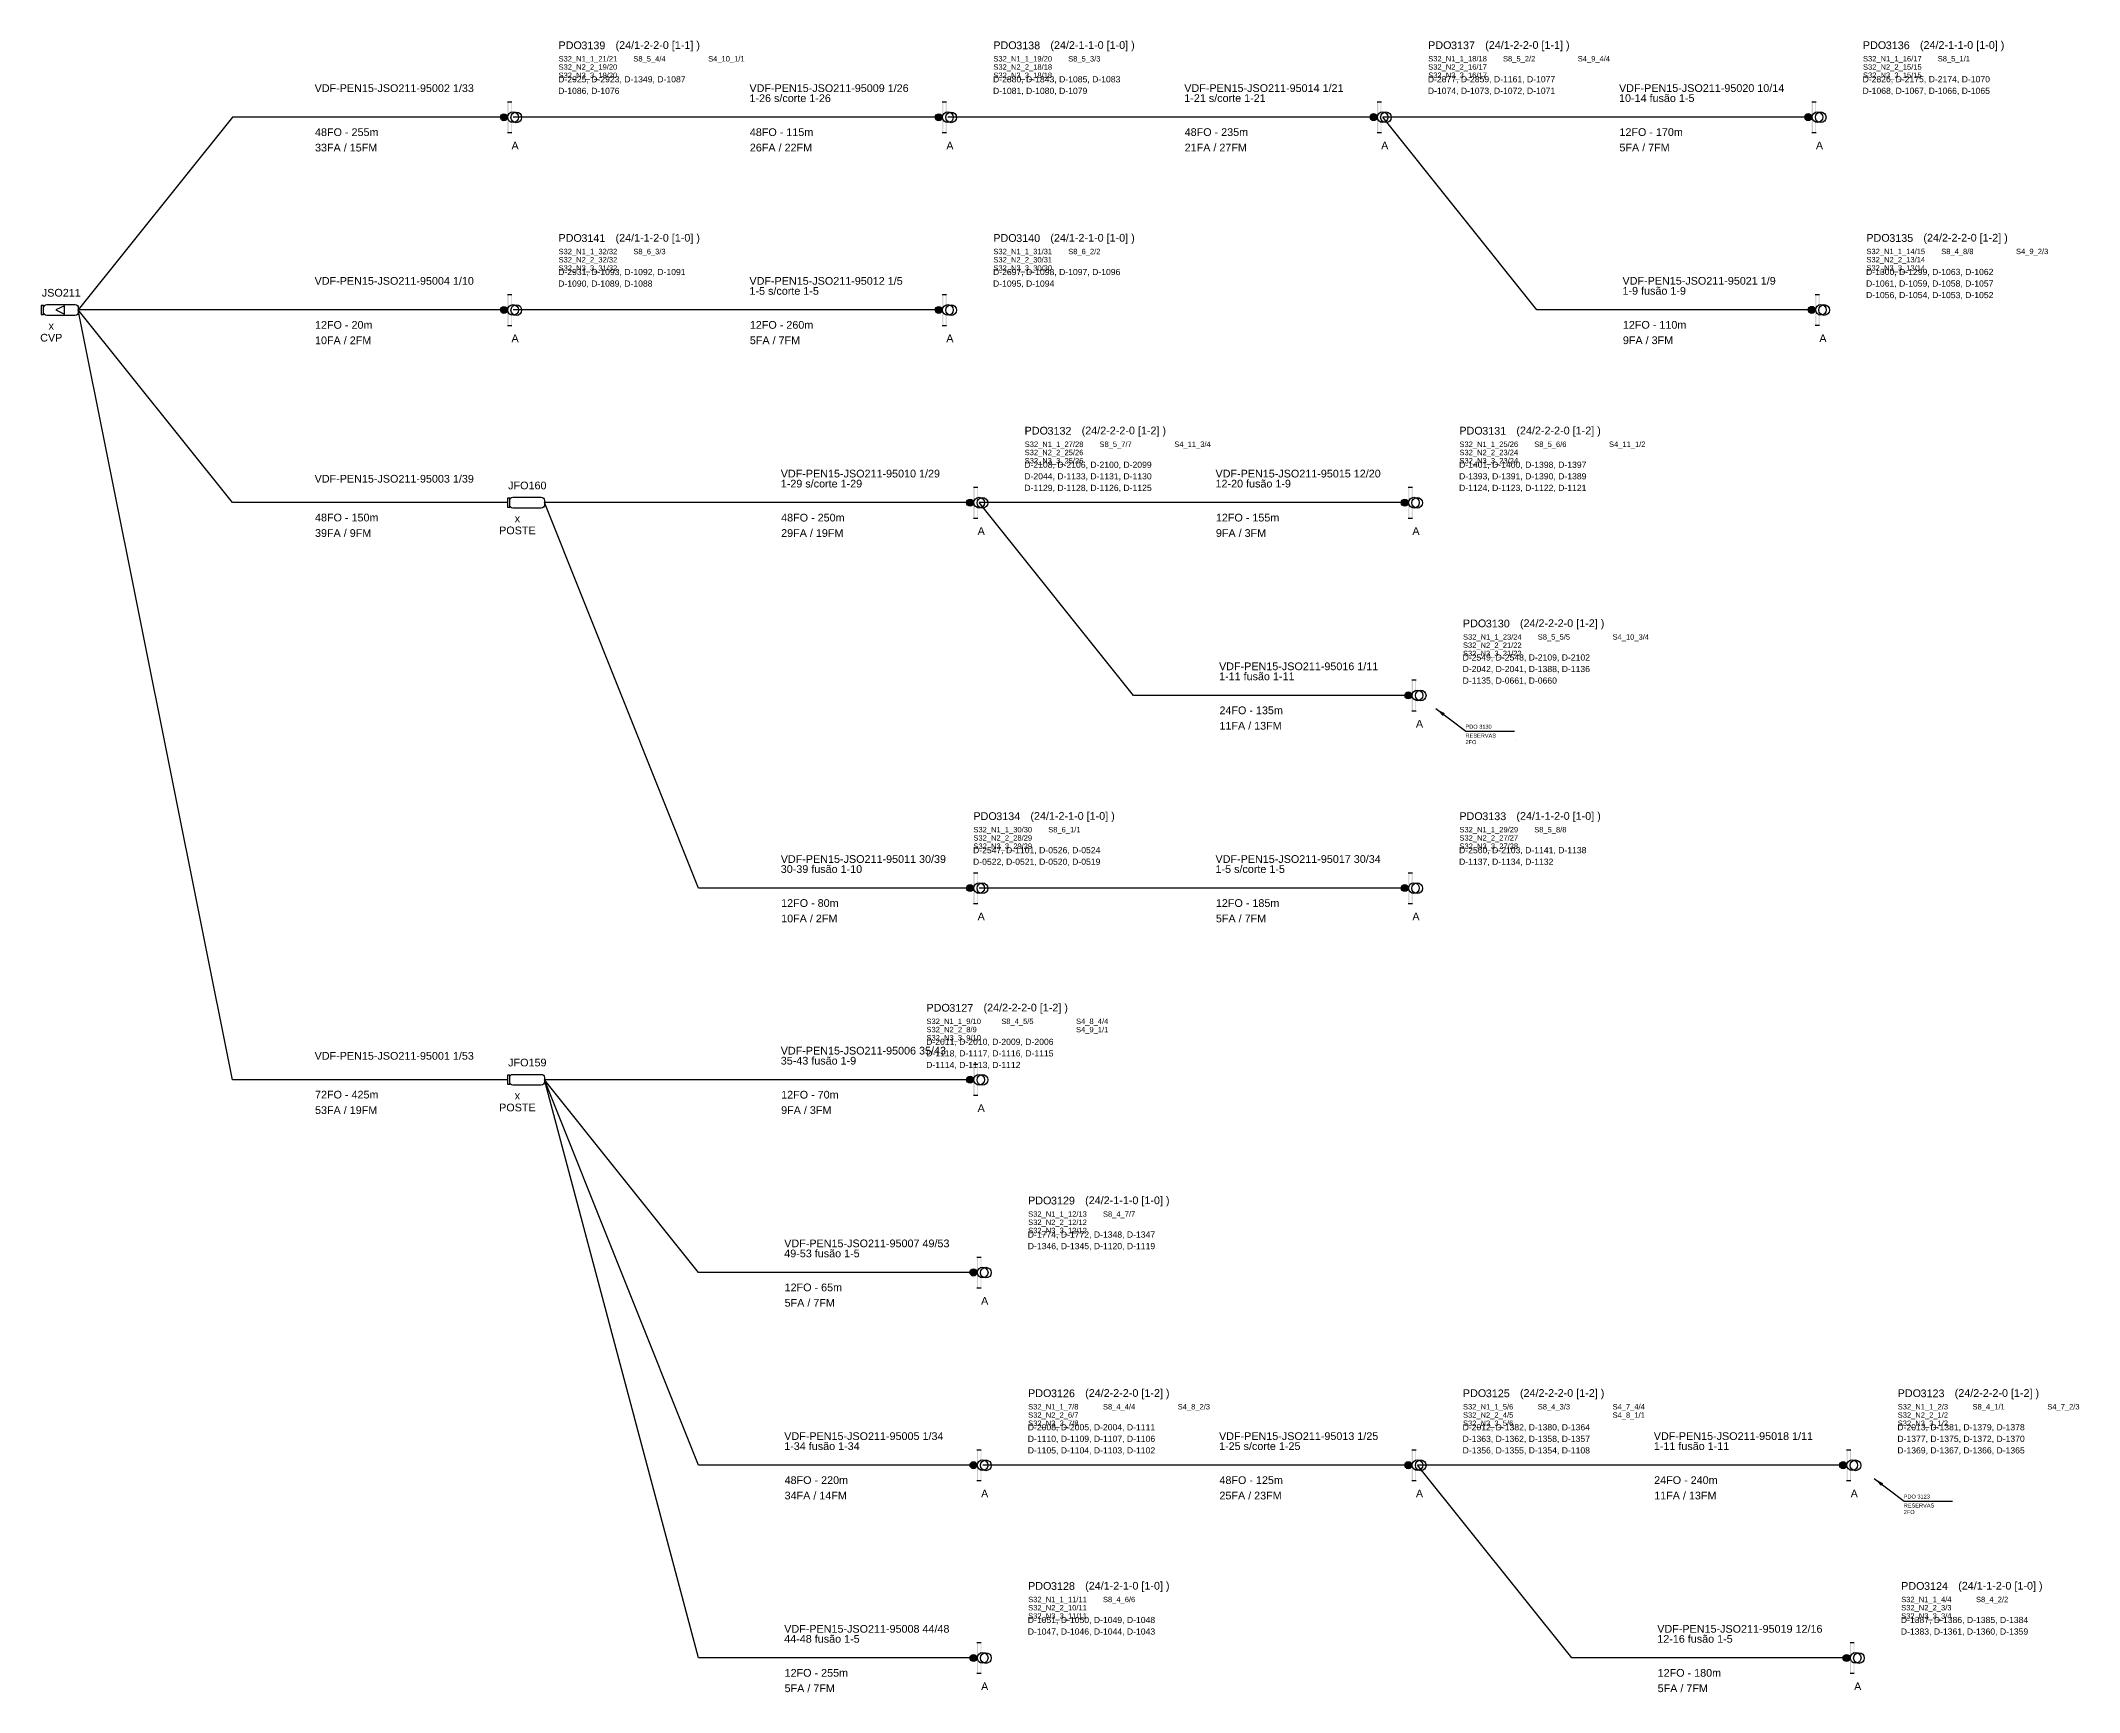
# Model space of a CAD drawing. Header units: millimetres. Extents: x 2621 to 2885, y 1959 to 2174.
import ezdxf
from ezdxf.enums import TextEntityAlignment as Align
from ezdxf.lldxf.tags import DXFTag

# ---------------------------------------------------------------- set-up
doc = ezdxf.new("R2010")
doc.units = ezdxf.units.MM
doc.layers.get('0').update_dxf_attribs({"lineweight": 5})
for name, color, linetype in [('Rede Secundária RESERVAS', 1, 'Continuous'), ('SINOP_AÉREO', 1, 'AEREO2'), ('SINOP_CONDUTA', 1, 'CONDUTA2'), ('SINOP_JSFO', 1, 'Continuous'), ('SINOP_PDO', 1, 'Continuous')]:
    doc.layers.add(name, color=color, linetype=linetype)
doc.styles.add('ARIAL', font='arial.ttf')
doc.styles.get("Standard").update_dxf_attribs({"font": 'arial.ttf'})
doc.styles.add('VDF', font='arial.ttf', dxfattribs={"height": 0.25})
doc.linetypes.add('AEREO2', pattern='A,1,-1,[6,LinesVod.shx,S=0,R=0,X=0,Y=0],-1,1', length=4)
tags = doc.linetypes.add('CONDUTA2', pattern='A,1,-1,[8,LinesVod.shx,S=1,R=0,X=0,Y=0],-1,1', length=4).pattern_tags.tags
tags[16:17] = [DXFTag(74, 4), DXFTag(75, 0), DXFTag(340, '0'), DXFTag(46, 1.0), DXFTag(50, 0.0), DXFTag(44, 0.0), DXFTag(45, 0.0)]
tags[14:15] = [DXFTag(74, 4), DXFTag(75, 0), DXFTag(340, '0'), DXFTag(46, 1.0), DXFTag(50, 0.0), DXFTag(44, 0.0), DXFTag(45, 0.0)]
tags[4:5] = [DXFTag(74, 4), DXFTag(75, 0), DXFTag(340, '0'), DXFTag(46, 1.0), DXFTag(50, 0.0), DXFTag(44, 0.0), DXFTag(45, 0.0)]
doc.dimstyles.new('ISO-25', dxfattribs={"dimtxt": 2.5, "dimasz": 2.5, "dimexe": 1.25, "dimexo": 0.625, "dimtad": 1, "dimtxsty": 'Standard', "dimcen": 2.5, "dimadec": 0, "dimazin": 0, "dimtfac": 1, "dimtmove": 0, "dimatfit": 3, "dimfxl": 1, "dimarcsym": 0})

# ---------------------------------------------------------------- blocks, each defined once
blk = doc.blocks.new('*U62')
for points in [[(-4.5, 0.58), (-4.8, 0.58), (-4.8, -0.57), (-4.5, -0.57)], [(-1.8, 0.55), (-2.9, 0), (-1.8, -0.55)]]:
    blk.add_lwpolyline(points, close=True)
blk.add_lwpolyline([(-0.4, -0.7), (-4.1, -0.7, -0.414214), (-4.5, -0.3), (-4.5, 0.3, -0.414214), (-4.1, 0.7), (-0.4, 0.7, -0.414214), (0, 0.3), (0, -0.3, -0.414214)], format="xyb", close=True)
at = {"style": 'VDF'}
for tag, p in [('CABO_001', (-29.8, 2.6)), ('CABO_002', (-29.8, 1.3)), ('CABO_003', (-29.8, 0)), ('CABO_004', (-29.8, -1.3)), ('CABO_005', (-29.8, -2.6)), ('CABO_CAP_COP', (-29.75, -2.44)), ('FA_FM', (-29.75, -4.44))]:
    blk.add_attdef(tag, p, '', height=1, dxfattribs=at)
for tag, p in [('JSO#', (-2.21, 1.73)), ('M', (-3.51, -2.55)), ('CVP', (-3.51, -4.1))]:
    blk.add_attdef(tag, text='', height=1, dxfattribs=at).set_placement(p, align=Align.CENTER)
blk = doc.blocks.new('*U63')
blk.add_lwpolyline([(-4.5, 0.58), (-4.8, 0.58), (-4.8, -0.57), (-4.5, -0.57)], close=True)
blk.add_lwpolyline([(-0.4, -0.7), (-4.1, -0.7, -0.414214), (-4.5, -0.3), (-4.5, 0.3, -0.414214), (-4.1, 0.7), (-0.4, 0.7, -0.414214), (0, 0.3), (0, -0.3, -0.414214)], format="xyb", close=True)
at = {"style": 'VDF'}
for tag, p in [('CABO_001', (-29.8, 2.6)), ('CABO_002', (-29.8, 1.3)), ('CABO_003', (-29.8, 0)), ('CABO_004', (-29.8, -1.3)), ('CABO_005', (-29.8, -2.6)), ('CABO_CAP_COP', (-29.75, -2.44)), ('FA_FM', (-29.75, -4.44))]:
    blk.add_attdef(tag, p, '', height=1, dxfattribs=at)
for tag, p in [('JFO#', (-2.25, 1.73)), ('M', (-3.51, -2.55)), ('CVP', (-3.51, -4.1))]:
    blk.add_attdef(tag, text='', height=1, dxfattribs=at).set_placement(p, align=Align.CENTER)
blk = doc.blocks.new('*U64')
blk.add_hatch(color=256).paths.add_polyline_path([(0, 0, 1), (-0.91, 0, 1)])
for p, q in [((0, 2), (0.56, 2)), ((0, -2), (0.56, -2))]:
    blk.add_line(p, q)
blk.add_circle((-0.45, 0), 0.453)
for centre in [(0.74, 0), (1.16, -0.02)]:
    blk.add_ellipse(centre, major_axis=(0, -0.695), ratio=0.99861)
for points in [[(0, 2), (0.15, 2), (0, -2), (0.15, -2)], [(0.46, -2), (0.56, -2), (0.46, 2), (0.56, 2)]]:
    blk.add_solid(points)
at = {"insert": (6.63, 9.84), "char_height": 1, "attachment_point": 1, "style": 'VDF'}
blk.add_mtext_dynamic_manual_height_columns('PDO', width=5.1324, gutter_width=12.5, heights=[0], dxfattribs=at)
at = {"style": 'VDF'}
for tag, p, height in [('PP_R', (6.59, 7.32), 0.8), ('SPLITTERS_001', (6.64, 7.23), 0.7), ('JFO_PDO', (9.6, 8.82), 1), ('FLB', (11.42, 7.32), 0.8), ('(CAP/N1-N2-N3-N4)', (14.03, 8.86), 1), ('SPLITTERS_002', (16.34, 7.23), 0.7), ('SPLITTERS_003', (26.04, 7.23), 0.7), ('SPLITTERS_004', (6.64, 6.16), 0.7), ('SPLITTERS_007', (6.64, 5.09), 0.7), ('SPLITTERS_005', (16.34, 6.16), 0.7), ('SPLITTERS_008', (16.33, 5.1), 0.7), ('SPLITTERS_006', (26.04, 6.15), 0.7), ('SPLITTERS_009', (26.03, 5.1), 0.7), ('CABO_001', (-25, 3.27), 1), ('CABO_002', (-25, 1.97), 1), ('CABO_003', (-25, 0.67), 1), ('CABO_004', (-25, -0.63), 1), ('CABO_005', (-25, -1.93), 1), ('CABO_CAP_COP', (-24.95, -2.44), 1), ('FA_FM', (-24.95, -4.44), 1)]:
    blk.add_attdef(tag, p, '', height=height, dxfattribs=at)
at = {"color": 5, "style": 'VDF'}
for tag, p in [('EDIFICIOS_001', (6.59, 4.52)), ('EDIFICIOS_002', (6.59, 3.02)), ('EDIFICIOS_003', (6.59, 1.52)), ('EDIFICIOS_004', (6.59, 0.02)), ('EDIFICIOS_005', (6.59, -1.46)), ('EDIFICIOS_006', (6.59, -2.92))]:
    blk.add_attdef(tag, p, '', height=0.8, dxfattribs=at)
at = {"style": 'VDF'}
blk.add_attdef('MODELO', text='', height=1, dxfattribs=at).set_placement((1, -4.18), align=Align.CENTER)
blk = doc.blocks.new('*U69')
blk.add_hatch(color=256).paths.add_polyline_path([(0, 0, 1), (-0.91, 0, 1)])
for p, q in [((0, 2), (0.56, 2)), ((0, -2), (0.56, -2))]:
    blk.add_line(p, q)
blk.add_circle((-0.45, 0), 0.453)
for centre in [(0.74, 0), (1.16, -0.02)]:
    blk.add_ellipse(centre, major_axis=(0, -0.695), ratio=0.99861)
for points in [[(0, 2), (0.15, 2), (0, -2), (0.15, -2)], [(0.46, -2), (0.56, -2), (0.46, 2), (0.56, 2)]]:
    blk.add_solid(points)
at = {"insert": (6.63, 9.84), "char_height": 1, "attachment_point": 1, "style": 'VDF'}
blk.add_mtext_dynamic_manual_height_columns('PDO', width=5.1324, gutter_width=12.5, heights=[0], dxfattribs=at)
at = {"style": 'VDF'}
for tag, p, height in [('PP_R', (6.59, 7.32), 0.8), ('SPLITTERS_001', (6.64, 7.23), 0.7), ('JFO_PDO', (9.6, 8.82), 1), ('FLB', (11.42, 7.32), 0.8), ('(CAP/N1-N2-N3-N4)', (14.03, 8.86), 1), ('SPLITTERS_002', (16.34, 7.23), 0.7), ('SPLITTERS_003', (26.04, 7.23), 0.7), ('SPLITTERS_004', (6.64, 6.16), 0.7), ('SPLITTERS_007', (6.64, 5.09), 0.7), ('SPLITTERS_005', (16.34, 6.16), 0.7), ('SPLITTERS_008', (16.33, 5.1), 0.7), ('SPLITTERS_006', (26.04, 6.15), 0.7), ('SPLITTERS_009', (26.03, 5.1), 0.7), ('CABO_001', (-25, 3.27), 1), ('CABO_002', (-25, 1.97), 1), ('CABO_003', (-25, 0.67), 1), ('CABO_004', (-25, -0.63), 1), ('CABO_005', (-25, -1.93), 1), ('CABO_CAP_COP', (-24.95, -2.44), 1), ('FA_FM', (-24.95, -4.44), 1)]:
    blk.add_attdef(tag, p, '', height=height, dxfattribs=at)
at = {"color": 5, "style": 'VDF'}
for tag, p in [('EDIFICIOS_001', (6.59, 4.52)), ('EDIFICIOS_002', (6.59, 3.02)), ('EDIFICIOS_003', (6.59, 1.52)), ('EDIFICIOS_004', (6.59, 0.02)), ('EDIFICIOS_005', (6.59, -1.46)), ('EDIFICIOS_006', (6.59, -2.92))]:
    blk.add_attdef(tag, p, '', height=0.8, dxfattribs=at)
at = {"style": 'VDF'}
blk.add_attdef('MODELO', text='', height=1, dxfattribs=at).set_placement((1, -4.18), align=Align.CENTER)
blk = doc.blocks.new('*U70')
blk.add_hatch(color=256).paths.add_polyline_path([(0, 0, 1), (-0.91, 0, 1)])
for p, q in [((0, 2), (0.56, 2)), ((0, -2), (0.56, -2))]:
    blk.add_line(p, q)
blk.add_circle((-0.45, 0), 0.453)
for centre in [(0.74, 0), (1.16, -0.02)]:
    blk.add_ellipse(centre, major_axis=(0, -0.695), ratio=0.99861)
for points in [[(0, 2), (0.15, 2), (0, -2), (0.15, -2)], [(0.46, -2), (0.56, -2), (0.46, 2), (0.56, 2)]]:
    blk.add_solid(points)
at = {"insert": (6.63, 9.84), "char_height": 1, "attachment_point": 1, "style": 'VDF'}
blk.add_mtext_dynamic_manual_height_columns('PDO', width=5.1324, gutter_width=12.5, heights=[0], dxfattribs=at)
at = {"style": 'VDF'}
for tag, p, height in [('PP_R', (6.59, 7.32), 0.8), ('SPLITTERS_001', (6.64, 7.23), 0.7), ('JFO_PDO', (9.6, 8.82), 1), ('FLB', (11.42, 7.32), 0.8), ('(CAP/N1-N2-N3-N4)', (14.03, 8.86), 1), ('SPLITTERS_002', (16.34, 7.23), 0.7), ('SPLITTERS_003', (26.04, 7.23), 0.7), ('SPLITTERS_004', (6.64, 6.16), 0.7), ('SPLITTERS_007', (6.64, 5.09), 0.7), ('SPLITTERS_005', (16.34, 6.16), 0.7), ('SPLITTERS_008', (16.33, 5.1), 0.7), ('SPLITTERS_006', (26.04, 6.15), 0.7), ('SPLITTERS_009', (26.03, 5.1), 0.7), ('CABO_001', (-25, 3.27), 1), ('CABO_002', (-25, 1.97), 1), ('CABO_003', (-25, 0.67), 1), ('CABO_004', (-25, -0.63), 1), ('CABO_005', (-25, -1.93), 1), ('CABO_CAP_COP', (-24.95, -2.44), 1), ('FA_FM', (-24.95, -4.44), 1)]:
    blk.add_attdef(tag, p, '', height=height, dxfattribs=at)
at = {"color": 5, "style": 'VDF'}
for tag, p in [('EDIFICIOS_001', (6.59, 4.52)), ('EDIFICIOS_002', (6.59, 3.02)), ('EDIFICIOS_003', (6.59, 1.52)), ('EDIFICIOS_004', (6.59, 0.02)), ('EDIFICIOS_005', (6.59, -1.46)), ('EDIFICIOS_006', (6.59, -2.92))]:
    blk.add_attdef(tag, p, '', height=0.8, dxfattribs=at)
at = {"style": 'VDF'}
blk.add_attdef('MODELO', text='', height=1, dxfattribs=at).set_placement((1, -4.18), align=Align.CENTER)
blk = doc.blocks.new('*U60')
blk.add_lwpolyline([(-4.5, 0.58), (-4.8, 0.58), (-4.8, -0.57), (-4.5, -0.57)], close=True)
blk.add_lwpolyline([(-0.4, -0.7), (-4.1, -0.7, -0.414214), (-4.5, -0.3), (-4.5, 0.3, -0.414214), (-4.1, 0.7), (-0.4, 0.7, -0.414214), (0, 0.3), (0, -0.3, -0.414214)], format="xyb", close=True)
at = {"style": 'VDF'}
for tag, p in [('CABO_001', (-29.8, 2.6)), ('CABO_002', (-29.8, 1.3)), ('CABO_003', (-29.8, 0)), ('CABO_004', (-29.8, -1.3)), ('CABO_005', (-29.8, -2.6)), ('CABO_CAP_COP', (-29.75, -2.44)), ('FA_FM', (-29.75, -4.44))]:
    blk.add_attdef(tag, p, '', height=1, dxfattribs=at)
for tag, p in [('JFO#', (-2.25, 1.73)), ('M', (-3.51, -2.55)), ('CVP', (-3.51, -4.1))]:
    blk.add_attdef(tag, text='', height=1, dxfattribs=at).set_placement(p, align=Align.CENTER)
blk = doc.blocks.new('*U61')
blk.add_hatch(color=256).paths.add_polyline_path([(0, 0, 1), (-0.91, 0, 1)])
for p, q in [((0, 2), (0.56, 2)), ((0, -2), (0.56, -2))]:
    blk.add_line(p, q)
blk.add_circle((-0.45, 0), 0.453)
for centre in [(0.74, 0), (1.16, -0.02)]:
    blk.add_ellipse(centre, major_axis=(0, -0.695), ratio=0.99861)
for points in [[(0, 2), (0.15, 2), (0, -2), (0.15, -2)], [(0.46, -2), (0.56, -2), (0.46, 2), (0.56, 2)]]:
    blk.add_solid(points)
at = {"insert": (6.63, 9.84), "char_height": 1, "attachment_point": 1, "style": 'VDF'}
blk.add_mtext_dynamic_manual_height_columns('PDO', width=5.1324, gutter_width=12.5, heights=[0], dxfattribs=at)
at = {"style": 'VDF'}
for tag, p, height in [('PP_R', (6.59, 7.32), 0.8), ('SPLITTERS_001', (6.64, 7.23), 0.7), ('JFO_PDO', (9.6, 8.82), 1), ('FLB', (11.42, 7.32), 0.8), ('(CAP/N1-N2-N3-N4)', (14.03, 8.86), 1), ('SPLITTERS_002', (16.34, 7.23), 0.7), ('SPLITTERS_003', (26.04, 7.23), 0.7), ('SPLITTERS_004', (6.64, 6.16), 0.7), ('SPLITTERS_007', (6.64, 5.09), 0.7), ('SPLITTERS_005', (16.34, 6.16), 0.7), ('SPLITTERS_008', (16.33, 5.1), 0.7), ('SPLITTERS_006', (26.04, 6.15), 0.7), ('SPLITTERS_009', (26.03, 5.1), 0.7), ('CABO_001', (-25, 3.27), 1), ('CABO_002', (-25, 1.97), 1), ('CABO_003', (-25, 0.67), 1), ('CABO_004', (-25, -0.63), 1), ('CABO_005', (-25, -1.93), 1), ('CABO_CAP_COP', (-24.95, -2.44), 1), ('FA_FM', (-24.95, -4.44), 1)]:
    blk.add_attdef(tag, p, '', height=height, dxfattribs=at)
at = {"color": 5, "style": 'VDF'}
for tag, p in [('EDIFICIOS_001', (6.59, 4.52)), ('EDIFICIOS_002', (6.59, 3.02)), ('EDIFICIOS_003', (6.59, 1.52)), ('EDIFICIOS_004', (6.59, 0.02)), ('EDIFICIOS_005', (6.59, -1.46)), ('EDIFICIOS_006', (6.59, -2.92))]:
    blk.add_attdef(tag, p, '', height=0.8, dxfattribs=at)
at = {"style": 'VDF'}
blk.add_attdef('MODELO', text='', height=1, dxfattribs=at).set_placement((1, -4.18), align=Align.CENTER)
blk = doc.blocks.new('*U66')
blk.add_hatch(color=256).paths.add_polyline_path([(0, 0, 1), (-0.91, 0, 1)])
for p, q in [((0, 2), (0.56, 2)), ((0, -2), (0.56, -2))]:
    blk.add_line(p, q)
blk.add_circle((-0.45, 0), 0.453)
for centre in [(0.74, 0), (1.16, -0.02)]:
    blk.add_ellipse(centre, major_axis=(0, -0.695), ratio=0.99861)
for points in [[(0, 2), (0.15, 2), (0, -2), (0.15, -2)], [(0.46, -2), (0.56, -2), (0.46, 2), (0.56, 2)]]:
    blk.add_solid(points)
at = {"insert": (6.63, 9.84), "char_height": 1, "attachment_point": 1, "style": 'VDF'}
blk.add_mtext_dynamic_manual_height_columns('PDO', width=5.1324, gutter_width=12.5, heights=[0], dxfattribs=at)
at = {"style": 'VDF'}
for tag, p, height in [('PP_R', (6.59, 7.32), 0.8), ('SPLITTERS_001', (6.64, 7.23), 0.7), ('JFO_PDO', (9.6, 8.82), 1), ('FLB', (11.42, 7.32), 0.8), ('(CAP/N1-N2-N3-N4)', (14.03, 8.86), 1), ('SPLITTERS_002', (16.34, 7.23), 0.7), ('SPLITTERS_003', (26.04, 7.23), 0.7), ('SPLITTERS_004', (6.64, 6.16), 0.7), ('SPLITTERS_007', (6.64, 5.09), 0.7), ('SPLITTERS_005', (16.34, 6.16), 0.7), ('SPLITTERS_008', (16.33, 5.1), 0.7), ('SPLITTERS_006', (26.04, 6.15), 0.7), ('SPLITTERS_009', (26.03, 5.1), 0.7), ('CABO_001', (-25, 3.27), 1), ('CABO_002', (-25, 1.97), 1), ('CABO_003', (-25, 0.67), 1), ('CABO_004', (-25, -0.63), 1), ('CABO_005', (-25, -1.93), 1), ('CABO_CAP_COP', (-24.95, -2.44), 1), ('FA_FM', (-24.95, -4.44), 1)]:
    blk.add_attdef(tag, p, '', height=height, dxfattribs=at)
at = {"color": 5, "style": 'VDF'}
for tag, p in [('EDIFICIOS_001', (6.59, 4.52)), ('EDIFICIOS_002', (6.59, 3.02)), ('EDIFICIOS_003', (6.59, 1.52)), ('EDIFICIOS_004', (6.59, 0.02)), ('EDIFICIOS_005', (6.59, -1.46)), ('EDIFICIOS_006', (6.59, -2.92))]:
    blk.add_attdef(tag, p, '', height=0.8, dxfattribs=at)
at = {"style": 'VDF'}
blk.add_attdef('MODELO', text='', height=1, dxfattribs=at).set_placement((1, -4.18), align=Align.CENTER)
blk = doc.blocks.new('*U67')
blk.add_hatch(color=256).paths.add_polyline_path([(0, 0, 1), (-0.91, 0, 1)])
for p, q in [((0, 2), (0.56, 2)), ((0, -2), (0.56, -2))]:
    blk.add_line(p, q)
blk.add_circle((-0.45, 0), 0.453)
for centre in [(0.74, 0), (1.16, -0.02)]:
    blk.add_ellipse(centre, major_axis=(0, -0.695), ratio=0.99861)
for points in [[(0, 2), (0.15, 2), (0, -2), (0.15, -2)], [(0.46, -2), (0.56, -2), (0.46, 2), (0.56, 2)]]:
    blk.add_solid(points)
at = {"insert": (6.63, 9.84), "char_height": 1, "attachment_point": 1, "style": 'VDF'}
blk.add_mtext_dynamic_manual_height_columns('PDO', width=5.1324, gutter_width=12.5, heights=[0], dxfattribs=at)
at = {"style": 'VDF'}
for tag, p, height in [('PP_R', (6.59, 7.32), 0.8), ('SPLITTERS_001', (6.64, 7.23), 0.7), ('JFO_PDO', (9.6, 8.82), 1), ('FLB', (11.42, 7.32), 0.8), ('(CAP/N1-N2-N3-N4)', (14.03, 8.86), 1), ('SPLITTERS_002', (16.34, 7.23), 0.7), ('SPLITTERS_003', (26.04, 7.23), 0.7), ('SPLITTERS_004', (6.64, 6.16), 0.7), ('SPLITTERS_007', (6.64, 5.09), 0.7), ('SPLITTERS_005', (16.34, 6.16), 0.7), ('SPLITTERS_008', (16.33, 5.1), 0.7), ('SPLITTERS_006', (26.04, 6.15), 0.7), ('SPLITTERS_009', (26.03, 5.1), 0.7), ('CABO_001', (-25, 3.27), 1), ('CABO_002', (-25, 1.97), 1), ('CABO_003', (-25, 0.67), 1), ('CABO_004', (-25, -0.63), 1), ('CABO_005', (-25, -1.93), 1), ('CABO_CAP_COP', (-24.95, -2.44), 1), ('FA_FM', (-24.95, -4.44), 1)]:
    blk.add_attdef(tag, p, '', height=height, dxfattribs=at)
at = {"color": 5, "style": 'VDF'}
for tag, p in [('EDIFICIOS_001', (6.59, 4.52)), ('EDIFICIOS_002', (6.59, 3.02)), ('EDIFICIOS_003', (6.59, 1.52)), ('EDIFICIOS_004', (6.59, 0.02)), ('EDIFICIOS_005', (6.59, -1.46)), ('EDIFICIOS_006', (6.59, -2.92))]:
    blk.add_attdef(tag, p, '', height=0.8, dxfattribs=at)
at = {"style": 'VDF'}
blk.add_attdef('MODELO', text='', height=1, dxfattribs=at).set_placement((1, -4.18), align=Align.CENTER)
blk = doc.blocks.new('*U68')
blk.add_hatch(color=256).paths.add_polyline_path([(0, 0, 1), (-0.91, 0, 1)])
for p, q in [((0, 2), (0.56, 2)), ((0, -2), (0.56, -2))]:
    blk.add_line(p, q)
blk.add_circle((-0.45, 0), 0.453)
for centre in [(0.74, 0), (1.16, -0.02)]:
    blk.add_ellipse(centre, major_axis=(0, -0.695), ratio=0.99861)
for points in [[(0, 2), (0.15, 2), (0, -2), (0.15, -2)], [(0.46, -2), (0.56, -2), (0.46, 2), (0.56, 2)]]:
    blk.add_solid(points)
at = {"insert": (-6.1, 9.84), "char_height": 1, "attachment_point": 1, "style": 'VDF'}
blk.add_mtext_dynamic_manual_height_columns('PDO', width=5.1324, gutter_width=12.5, heights=[0], dxfattribs=at)
at = {"style": 'VDF'}
for tag, p, height in [('PP_R', (-6.14, 7.32), 0.8), ('SPLITTERS_001', (-6.1, 7.23), 0.7), ('JFO_PDO', (-3.14, 8.82), 1), ('FLB', (-1.32, 7.32), 0.8), ('(CAP/N1-N2-N3-N4)', (1.3, 8.86), 1), ('SPLITTERS_002', (3.6, 7.23), 0.7), ('SPLITTERS_003', (13.3, 7.23), 0.7), ('SPLITTERS_004', (-6.1, 6.16), 0.7), ('SPLITTERS_007', (-6.1, 5.09), 0.7), ('SPLITTERS_008', (3.6, 5.1), 0.7), ('SPLITTERS_005', (3.6, 6.16), 0.7), ('SPLITTERS_009', (13.3, 5.1), 0.7), ('SPLITTERS_006', (13.3, 6.15), 0.7), ('CABO_001', (-25, 3.27), 1), ('CABO_002', (-25, 1.97), 1), ('CABO_003', (-25, 0.67), 1), ('CABO_004', (-25, -0.63), 1), ('CABO_005', (-25, -1.93), 1), ('CABO_CAP_COP', (-24.95, -2.44), 1), ('FA_FM', (-24.95, -4.44), 1)]:
    blk.add_attdef(tag, p, '', height=height, dxfattribs=at)
at = {"color": 5, "style": 'VDF'}
for tag, p in [('EDIFICIOS_001', (-6.14, 4.52)), ('EDIFICIOS_002', (-6.14, 3.02)), ('EDIFICIOS_003', (-6.14, 1.52)), ('EDIFICIOS_004', (-6.14, 0.02)), ('EDIFICIOS_005', (-6.14, -1.46)), ('EDIFICIOS_006', (-6.14, -2.92))]:
    blk.add_attdef(tag, p, '', height=0.8, dxfattribs=at)
at = {"style": 'VDF'}
blk.add_attdef('MODELO', text='', height=1, dxfattribs=at).set_placement((1, -4.18), align=Align.CENTER)
blk = doc.blocks.new('*U65')
blk.add_hatch(color=256).paths.add_polyline_path([(0, 0, 1), (-0.91, 0, 1)])
for p, q in [((0, 2), (0.56, 2)), ((0, -2), (0.56, -2))]:
    blk.add_line(p, q)
blk.add_circle((-0.45, 0), 0.453)
for centre in [(0.74, 0), (1.16, -0.02)]:
    blk.add_ellipse(centre, major_axis=(0, -0.695), ratio=0.99861)
for points in [[(0, 2), (0.15, 2), (0, -2), (0.15, -2)], [(0.46, -2), (0.56, -2), (0.46, 2), (0.56, 2)]]:
    blk.add_solid(points)
at = {"insert": (6.63, 9.84), "char_height": 1, "attachment_point": 1, "style": 'VDF'}
blk.add_mtext_dynamic_manual_height_columns('PDO', width=5.1324, gutter_width=12.5, heights=[0], dxfattribs=at)
at = {"style": 'VDF'}
for tag, p, height in [('PP_R', (6.59, 7.32), 0.8), ('SPLITTERS_001', (6.64, 7.23), 0.7), ('JFO_PDO', (9.6, 8.82), 1), ('FLB', (11.42, 7.32), 0.8), ('(CAP/N1-N2-N3-N4)', (14.03, 8.86), 1), ('SPLITTERS_002', (16.34, 7.23), 0.7), ('SPLITTERS_003', (26.04, 7.23), 0.7), ('SPLITTERS_004', (6.64, 6.16), 0.7), ('SPLITTERS_007', (6.64, 5.09), 0.7), ('SPLITTERS_005', (16.34, 6.16), 0.7), ('SPLITTERS_008', (16.33, 5.1), 0.7), ('SPLITTERS_006', (26.04, 6.15), 0.7), ('SPLITTERS_009', (26.03, 5.1), 0.7), ('CABO_001', (-25, 3.27), 1), ('CABO_002', (-25, 1.97), 1), ('CABO_003', (-25, 0.67), 1), ('CABO_004', (-25, -0.63), 1), ('CABO_005', (-25, -1.93), 1), ('CABO_CAP_COP', (-24.95, -2.44), 1), ('FA_FM', (-24.95, -4.44), 1)]:
    blk.add_attdef(tag, p, '', height=height, dxfattribs=at)
at = {"color": 5, "style": 'VDF'}
for tag, p in [('EDIFICIOS_001', (6.59, 4.52)), ('EDIFICIOS_002', (6.59, 3.02)), ('EDIFICIOS_003', (6.59, 1.52)), ('EDIFICIOS_004', (6.59, 0.02)), ('EDIFICIOS_005', (6.59, -1.46)), ('EDIFICIOS_006', (6.59, -2.92))]:
    blk.add_attdef(tag, p, '', height=0.8, dxfattribs=at)
at = {"style": 'VDF'}
blk.add_attdef('MODELO', text='', height=1, dxfattribs=at).set_placement((1, -4.18), align=Align.CENTER)
blk = doc.blocks.new('*U49')
blk.add_hatch(color=256).paths.add_polyline_path([(0, 0, 1), (-0.91, 0, 1)])
for p, q in [((0, 2), (0.56, 2)), ((0, -2), (0.56, -2))]:
    blk.add_line(p, q)
blk.add_circle((-0.45, 0), 0.453)
for centre in [(0.74, 0), (1.16, -0.02)]:
    blk.add_ellipse(centre, major_axis=(0, -0.695), ratio=0.99861)
for points in [[(0, 2), (0.15, 2), (0, -2), (0.15, -2)], [(0.46, -2), (0.56, -2), (0.46, 2), (0.56, 2)]]:
    blk.add_solid(points)
at = {"insert": (6.63, 9.84), "char_height": 1, "attachment_point": 1, "style": 'VDF'}
blk.add_mtext_dynamic_manual_height_columns('PDO', width=5.1324, gutter_width=12.5, heights=[0], dxfattribs=at)
at = {"style": 'VDF'}
for tag, p, height in [('PP_R', (6.59, 7.32), 0.8), ('SPLITTERS_001', (6.64, 7.23), 0.7), ('JFO_PDO', (9.6, 8.82), 1), ('FLB', (11.42, 7.32), 0.8), ('(CAP/N1-N2-N3-N4)', (14.03, 8.86), 1), ('SPLITTERS_002', (16.34, 7.23), 0.7), ('SPLITTERS_003', (26.04, 7.23), 0.7), ('SPLITTERS_004', (6.64, 6.16), 0.7), ('SPLITTERS_007', (6.64, 5.09), 0.7), ('SPLITTERS_005', (16.34, 6.16), 0.7), ('SPLITTERS_008', (16.33, 5.1), 0.7), ('SPLITTERS_006', (26.04, 6.15), 0.7), ('SPLITTERS_009', (26.03, 5.1), 0.7), ('CABO_001', (-25, 3.27), 1), ('CABO_002', (-25, 1.97), 1), ('CABO_003', (-25, 0.67), 1), ('CABO_004', (-25, -0.63), 1), ('CABO_005', (-25, -1.93), 1), ('CABO_CAP_COP', (-24.95, -2.44), 1), ('FA_FM', (-24.95, -4.44), 1)]:
    blk.add_attdef(tag, p, '', height=height, dxfattribs=at)
at = {"color": 5, "style": 'VDF'}
for tag, p in [('EDIFICIOS_001', (6.59, 4.52)), ('EDIFICIOS_002', (6.59, 3.02)), ('EDIFICIOS_003', (6.59, 1.52)), ('EDIFICIOS_004', (6.59, 0.02)), ('EDIFICIOS_005', (6.59, -1.46)), ('EDIFICIOS_006', (6.59, -2.92))]:
    blk.add_attdef(tag, p, '', height=0.8, dxfattribs=at)
at = {"style": 'VDF'}
blk.add_attdef('MODELO', text='', height=1, dxfattribs=at).set_placement((1, -4.18), align=Align.CENTER)
blk = doc.blocks.new('*U50')
blk.add_hatch(color=256).paths.add_polyline_path([(0, 0, 1), (-0.91, 0, 1)])
for p, q in [((0, 2), (0.56, 2)), ((0, -2), (0.56, -2))]:
    blk.add_line(p, q)
blk.add_circle((-0.45, 0), 0.453)
for centre in [(0.74, 0), (1.16, -0.02)]:
    blk.add_ellipse(centre, major_axis=(0, -0.695), ratio=0.99861)
for points in [[(0, 2), (0.15, 2), (0, -2), (0.15, -2)], [(0.46, -2), (0.56, -2), (0.46, 2), (0.56, 2)]]:
    blk.add_solid(points)
at = {"insert": (6.63, 9.84), "char_height": 1, "attachment_point": 1, "style": 'VDF'}
blk.add_mtext_dynamic_manual_height_columns('PDO', width=5.1324, gutter_width=12.5, heights=[0], dxfattribs=at)
at = {"style": 'VDF'}
for tag, p, height in [('PP_R', (6.59, 7.32), 0.8), ('SPLITTERS_001', (6.64, 7.23), 0.7), ('JFO_PDO', (9.6, 8.82), 1), ('FLB', (11.42, 7.32), 0.8), ('(CAP/N1-N2-N3-N4)', (14.03, 8.86), 1), ('SPLITTERS_002', (16.34, 7.23), 0.7), ('SPLITTERS_003', (26.04, 7.23), 0.7), ('SPLITTERS_004', (6.64, 6.16), 0.7), ('SPLITTERS_007', (6.64, 5.09), 0.7), ('SPLITTERS_005', (16.34, 6.16), 0.7), ('SPLITTERS_008', (16.33, 5.1), 0.7), ('SPLITTERS_006', (26.04, 6.15), 0.7), ('SPLITTERS_009', (26.03, 5.1), 0.7), ('CABO_001', (-25, 3.27), 1), ('CABO_002', (-25, 1.97), 1), ('CABO_003', (-25, 0.67), 1), ('CABO_004', (-25, -0.63), 1), ('CABO_005', (-25, -1.93), 1), ('CABO_CAP_COP', (-24.95, -2.44), 1), ('FA_FM', (-24.95, -4.44), 1)]:
    blk.add_attdef(tag, p, '', height=height, dxfattribs=at)
at = {"color": 5, "style": 'VDF'}
for tag, p in [('EDIFICIOS_001', (6.59, 4.52)), ('EDIFICIOS_002', (6.59, 3.02)), ('EDIFICIOS_003', (6.59, 1.52)), ('EDIFICIOS_004', (6.59, 0.02)), ('EDIFICIOS_005', (6.59, -1.46)), ('EDIFICIOS_006', (6.59, -2.92))]:
    blk.add_attdef(tag, p, '', height=0.8, dxfattribs=at)
at = {"style": 'VDF'}
blk.add_attdef('MODELO', text='', height=1, dxfattribs=at).set_placement((1, -4.18), align=Align.CENTER)
blk = doc.blocks.new('*U51')
blk.add_hatch(color=256).paths.add_polyline_path([(0, 0, 1), (-0.91, 0, 1)])
for p, q in [((0, 2), (0.56, 2)), ((0, -2), (0.56, -2))]:
    blk.add_line(p, q)
blk.add_circle((-0.45, 0), 0.453)
for centre in [(0.74, 0), (1.16, -0.02)]:
    blk.add_ellipse(centre, major_axis=(0, -0.695), ratio=0.99861)
for points in [[(0, 2), (0.15, 2), (0, -2), (0.15, -2)], [(0.46, -2), (0.56, -2), (0.46, 2), (0.56, 2)]]:
    blk.add_solid(points)
at = {"insert": (6.63, 9.84), "char_height": 1, "attachment_point": 1, "style": 'VDF'}
blk.add_mtext_dynamic_manual_height_columns('PDO', width=5.1324, gutter_width=12.5, heights=[0], dxfattribs=at)
at = {"style": 'VDF'}
for tag, p, height in [('PP_R', (6.59, 7.32), 0.8), ('SPLITTERS_001', (6.64, 7.23), 0.7), ('JFO_PDO', (9.6, 8.82), 1), ('FLB', (11.42, 7.32), 0.8), ('(CAP/N1-N2-N3-N4)', (14.03, 8.86), 1), ('SPLITTERS_002', (16.34, 7.23), 0.7), ('SPLITTERS_003', (26.04, 7.23), 0.7), ('SPLITTERS_004', (6.64, 6.16), 0.7), ('SPLITTERS_007', (6.64, 5.09), 0.7), ('SPLITTERS_005', (16.34, 6.16), 0.7), ('SPLITTERS_008', (16.33, 5.1), 0.7), ('SPLITTERS_006', (26.04, 6.15), 0.7), ('SPLITTERS_009', (26.03, 5.1), 0.7), ('CABO_001', (-25, 3.27), 1), ('CABO_002', (-25, 1.97), 1), ('CABO_003', (-25, 0.67), 1), ('CABO_004', (-25, -0.63), 1), ('CABO_005', (-25, -1.93), 1), ('CABO_CAP_COP', (-24.95, -2.44), 1), ('FA_FM', (-24.95, -4.44), 1)]:
    blk.add_attdef(tag, p, '', height=height, dxfattribs=at)
at = {"color": 5, "style": 'VDF'}
for tag, p in [('EDIFICIOS_001', (6.59, 4.52)), ('EDIFICIOS_002', (6.59, 3.02)), ('EDIFICIOS_003', (6.59, 1.52)), ('EDIFICIOS_004', (6.59, 0.02)), ('EDIFICIOS_005', (6.59, -1.46)), ('EDIFICIOS_006', (6.59, -2.92))]:
    blk.add_attdef(tag, p, '', height=0.8, dxfattribs=at)
at = {"style": 'VDF'}
blk.add_attdef('MODELO', text='', height=1, dxfattribs=at).set_placement((1, -4.18), align=Align.CENTER)
blk = doc.blocks.new('*U55')
blk.add_hatch(color=256).paths.add_polyline_path([(0, 0, 1), (-0.91, 0, 1)])
for p, q in [((0, 2), (0.56, 2)), ((0, -2), (0.56, -2))]:
    blk.add_line(p, q)
blk.add_circle((-0.45, 0), 0.453)
for centre in [(0.74, 0), (1.16, -0.02)]:
    blk.add_ellipse(centre, major_axis=(0, -0.695), ratio=0.99861)
for points in [[(0, 2), (0.15, 2), (0, -2), (0.15, -2)], [(0.46, -2), (0.56, -2), (0.46, 2), (0.56, 2)]]:
    blk.add_solid(points)
at = {"insert": (6.63, 9.84), "char_height": 1, "attachment_point": 1, "style": 'VDF'}
blk.add_mtext_dynamic_manual_height_columns('PDO', width=5.1324, gutter_width=12.5, heights=[0], dxfattribs=at)
at = {"style": 'VDF'}
for tag, p, height in [('PP_R', (6.59, 7.32), 0.8), ('SPLITTERS_001', (6.64, 7.23), 0.7), ('JFO_PDO', (9.6, 8.82), 1), ('FLB', (11.42, 7.32), 0.8), ('(CAP/N1-N2-N3-N4)', (14.03, 8.86), 1), ('SPLITTERS_002', (16.34, 7.23), 0.7), ('SPLITTERS_003', (26.04, 7.23), 0.7), ('SPLITTERS_004', (6.64, 6.16), 0.7), ('SPLITTERS_007', (6.64, 5.09), 0.7), ('SPLITTERS_005', (16.34, 6.16), 0.7), ('SPLITTERS_008', (16.33, 5.1), 0.7), ('SPLITTERS_006', (26.04, 6.15), 0.7), ('SPLITTERS_009', (26.03, 5.1), 0.7), ('CABO_001', (-25, 3.27), 1), ('CABO_002', (-25, 1.97), 1), ('CABO_003', (-25, 0.67), 1), ('CABO_004', (-25, -0.63), 1), ('CABO_005', (-25, -1.93), 1), ('CABO_CAP_COP', (-24.95, -2.44), 1), ('FA_FM', (-24.95, -4.44), 1)]:
    blk.add_attdef(tag, p, '', height=height, dxfattribs=at)
at = {"color": 5, "style": 'VDF'}
for tag, p in [('EDIFICIOS_001', (6.59, 4.52)), ('EDIFICIOS_002', (6.59, 3.02)), ('EDIFICIOS_003', (6.59, 1.52)), ('EDIFICIOS_004', (6.59, 0.02)), ('EDIFICIOS_005', (6.59, -1.46)), ('EDIFICIOS_006', (6.59, -2.92))]:
    blk.add_attdef(tag, p, '', height=0.8, dxfattribs=at)
at = {"style": 'VDF'}
blk.add_attdef('MODELO', text='', height=1, dxfattribs=at).set_placement((1, -4.18), align=Align.CENTER)
blk = doc.blocks.new('*U56')
blk.add_hatch(color=256).paths.add_polyline_path([(0, 0, 1), (-0.91, 0, 1)])
for p, q in [((0, 2), (0.56, 2)), ((0, -2), (0.56, -2))]:
    blk.add_line(p, q)
blk.add_circle((-0.45, 0), 0.453)
for centre in [(0.74, 0), (1.16, -0.02)]:
    blk.add_ellipse(centre, major_axis=(0, -0.695), ratio=0.99861)
for points in [[(0, 2), (0.15, 2), (0, -2), (0.15, -2)], [(0.46, -2), (0.56, -2), (0.46, 2), (0.56, 2)]]:
    blk.add_solid(points)
at = {"insert": (6.63, 9.84), "char_height": 1, "attachment_point": 1, "style": 'VDF'}
blk.add_mtext_dynamic_manual_height_columns('PDO', width=5.1324, gutter_width=12.5, heights=[0], dxfattribs=at)
at = {"style": 'VDF'}
for tag, p, height in [('PP_R', (6.59, 7.32), 0.8), ('SPLITTERS_001', (6.64, 7.23), 0.7), ('JFO_PDO', (9.6, 8.82), 1), ('FLB', (11.42, 7.32), 0.8), ('(CAP/N1-N2-N3-N4)', (14.03, 8.86), 1), ('SPLITTERS_002', (16.34, 7.23), 0.7), ('SPLITTERS_003', (26.04, 7.23), 0.7), ('SPLITTERS_004', (6.64, 6.16), 0.7), ('SPLITTERS_007', (6.64, 5.09), 0.7), ('SPLITTERS_005', (16.34, 6.16), 0.7), ('SPLITTERS_008', (16.33, 5.1), 0.7), ('SPLITTERS_006', (26.04, 6.15), 0.7), ('SPLITTERS_009', (26.03, 5.1), 0.7), ('CABO_001', (-25, 3.27), 1), ('CABO_002', (-25, 1.97), 1), ('CABO_003', (-25, 0.67), 1), ('CABO_004', (-25, -0.63), 1), ('CABO_005', (-25, -1.93), 1), ('CABO_CAP_COP', (-24.95, -2.44), 1), ('FA_FM', (-24.95, -4.44), 1)]:
    blk.add_attdef(tag, p, '', height=height, dxfattribs=at)
at = {"color": 5, "style": 'VDF'}
for tag, p in [('EDIFICIOS_001', (6.59, 4.52)), ('EDIFICIOS_002', (6.59, 3.02)), ('EDIFICIOS_003', (6.59, 1.52)), ('EDIFICIOS_004', (6.59, 0.02)), ('EDIFICIOS_005', (6.59, -1.46)), ('EDIFICIOS_006', (6.59, -2.92))]:
    blk.add_attdef(tag, p, '', height=0.8, dxfattribs=at)
at = {"style": 'VDF'}
blk.add_attdef('MODELO', text='', height=1, dxfattribs=at).set_placement((1, -4.18), align=Align.CENTER)
blk = doc.blocks.new('*U57')
blk.add_hatch(color=256).paths.add_polyline_path([(0, 0, 1), (-0.91, 0, 1)])
for p, q in [((0, 2), (0.56, 2)), ((0, -2), (0.56, -2))]:
    blk.add_line(p, q)
blk.add_circle((-0.45, 0), 0.453)
for centre in [(0.74, 0), (1.16, -0.02)]:
    blk.add_ellipse(centre, major_axis=(0, -0.695), ratio=0.99861)
for points in [[(0, 2), (0.15, 2), (0, -2), (0.15, -2)], [(0.46, -2), (0.56, -2), (0.46, 2), (0.56, 2)]]:
    blk.add_solid(points)
at = {"insert": (6.63, 9.84), "char_height": 1, "attachment_point": 1, "style": 'VDF'}
blk.add_mtext_dynamic_manual_height_columns('PDO', width=5.1324, gutter_width=12.5, heights=[0], dxfattribs=at)
at = {"style": 'VDF'}
for tag, p, height in [('PP_R', (6.59, 7.32), 0.8), ('SPLITTERS_001', (6.64, 7.23), 0.7), ('JFO_PDO', (9.6, 8.82), 1), ('FLB', (11.42, 7.32), 0.8), ('(CAP/N1-N2-N3-N4)', (14.03, 8.86), 1), ('SPLITTERS_002', (16.34, 7.23), 0.7), ('SPLITTERS_003', (26.04, 7.23), 0.7), ('SPLITTERS_004', (6.64, 6.16), 0.7), ('SPLITTERS_007', (6.64, 5.09), 0.7), ('SPLITTERS_005', (16.34, 6.16), 0.7), ('SPLITTERS_008', (16.33, 5.1), 0.7), ('SPLITTERS_006', (26.04, 6.15), 0.7), ('SPLITTERS_009', (26.03, 5.1), 0.7), ('CABO_001', (-25, 3.27), 1), ('CABO_002', (-25, 1.97), 1), ('CABO_003', (-25, 0.67), 1), ('CABO_004', (-25, -0.63), 1), ('CABO_005', (-25, -1.93), 1), ('CABO_CAP_COP', (-24.95, -2.44), 1), ('FA_FM', (-24.95, -4.44), 1)]:
    blk.add_attdef(tag, p, '', height=height, dxfattribs=at)
at = {"color": 5, "style": 'VDF'}
for tag, p in [('EDIFICIOS_001', (6.59, 4.52)), ('EDIFICIOS_002', (6.59, 3.02)), ('EDIFICIOS_003', (6.59, 1.52)), ('EDIFICIOS_004', (6.59, 0.02)), ('EDIFICIOS_005', (6.59, -1.46)), ('EDIFICIOS_006', (6.59, -2.92))]:
    blk.add_attdef(tag, p, '', height=0.8, dxfattribs=at)
at = {"style": 'VDF'}
blk.add_attdef('MODELO', text='', height=1, dxfattribs=at).set_placement((1, -4.18), align=Align.CENTER)
blk = doc.blocks.new('*U58')
blk.add_hatch(color=256).paths.add_polyline_path([(0, 0, 1), (-0.91, 0, 1)])
for p, q in [((0, 2), (0.56, 2)), ((0, -2), (0.56, -2))]:
    blk.add_line(p, q)
blk.add_circle((-0.45, 0), 0.453)
for centre in [(0.74, 0), (1.16, -0.02)]:
    blk.add_ellipse(centre, major_axis=(0, -0.695), ratio=0.99861)
for points in [[(0, 2), (0.15, 2), (0, -2), (0.15, -2)], [(0.46, -2), (0.56, -2), (0.46, 2), (0.56, 2)]]:
    blk.add_solid(points)
at = {"insert": (6.63, 9.84), "char_height": 1, "attachment_point": 1, "style": 'VDF'}
blk.add_mtext_dynamic_manual_height_columns('PDO', width=5.1324, gutter_width=12.5, heights=[0], dxfattribs=at)
at = {"style": 'VDF'}
for tag, p, height in [('PP_R', (6.59, 7.32), 0.8), ('SPLITTERS_001', (6.64, 7.23), 0.7), ('JFO_PDO', (9.6, 8.82), 1), ('FLB', (11.42, 7.32), 0.8), ('(CAP/N1-N2-N3-N4)', (14.03, 8.86), 1), ('SPLITTERS_002', (16.34, 7.23), 0.7), ('SPLITTERS_003', (26.04, 7.23), 0.7), ('SPLITTERS_004', (6.64, 6.16), 0.7), ('SPLITTERS_007', (6.64, 5.09), 0.7), ('SPLITTERS_005', (16.34, 6.16), 0.7), ('SPLITTERS_008', (16.33, 5.1), 0.7), ('SPLITTERS_006', (26.04, 6.15), 0.7), ('SPLITTERS_009', (26.03, 5.1), 0.7), ('CABO_001', (-25, 3.27), 1), ('CABO_002', (-25, 1.97), 1), ('CABO_003', (-25, 0.67), 1), ('CABO_004', (-25, -0.63), 1), ('CABO_005', (-25, -1.93), 1), ('CABO_CAP_COP', (-24.95, -2.44), 1), ('FA_FM', (-24.95, -4.44), 1)]:
    blk.add_attdef(tag, p, '', height=height, dxfattribs=at)
at = {"color": 5, "style": 'VDF'}
for tag, p in [('EDIFICIOS_001', (6.59, 4.52)), ('EDIFICIOS_002', (6.59, 3.02)), ('EDIFICIOS_003', (6.59, 1.52)), ('EDIFICIOS_004', (6.59, 0.02)), ('EDIFICIOS_005', (6.59, -1.46)), ('EDIFICIOS_006', (6.59, -2.92))]:
    blk.add_attdef(tag, p, '', height=0.8, dxfattribs=at)
at = {"style": 'VDF'}
blk.add_attdef('MODELO', text='', height=1, dxfattribs=at).set_placement((1, -4.18), align=Align.CENTER)
blk = doc.blocks.new('*U59')
blk.add_hatch(color=256).paths.add_polyline_path([(0, 0, 1), (-0.91, 0, 1)])
for p, q in [((0, 2), (0.56, 2)), ((0, -2), (0.56, -2))]:
    blk.add_line(p, q)
blk.add_circle((-0.45, 0), 0.453)
for centre in [(0.74, 0), (1.16, -0.02)]:
    blk.add_ellipse(centre, major_axis=(0, -0.695), ratio=0.99861)
for points in [[(0, 2), (0.15, 2), (0, -2), (0.15, -2)], [(0.46, -2), (0.56, -2), (0.46, 2), (0.56, 2)]]:
    blk.add_solid(points)
at = {"insert": (6.63, 9.84), "char_height": 1, "attachment_point": 1, "style": 'VDF'}
blk.add_mtext_dynamic_manual_height_columns('PDO', width=5.1324, gutter_width=12.5, heights=[0], dxfattribs=at)
at = {"style": 'VDF'}
for tag, p, height in [('PP_R', (6.59, 7.32), 0.8), ('SPLITTERS_001', (6.64, 7.23), 0.7), ('JFO_PDO', (9.6, 8.82), 1), ('FLB', (11.42, 7.32), 0.8), ('(CAP/N1-N2-N3-N4)', (14.03, 8.86), 1), ('SPLITTERS_002', (16.34, 7.23), 0.7), ('SPLITTERS_003', (26.04, 7.23), 0.7), ('SPLITTERS_004', (6.64, 6.16), 0.7), ('SPLITTERS_007', (6.64, 5.09), 0.7), ('SPLITTERS_005', (16.34, 6.16), 0.7), ('SPLITTERS_008', (16.33, 5.1), 0.7), ('SPLITTERS_006', (26.04, 6.15), 0.7), ('SPLITTERS_009', (26.03, 5.1), 0.7), ('CABO_001', (-25, 3.27), 1), ('CABO_002', (-25, 1.97), 1), ('CABO_003', (-25, 0.67), 1), ('CABO_004', (-25, -0.63), 1), ('CABO_005', (-25, -1.93), 1), ('CABO_CAP_COP', (-24.95, -2.44), 1), ('FA_FM', (-24.95, -4.44), 1)]:
    blk.add_attdef(tag, p, '', height=height, dxfattribs=at)
at = {"color": 5, "style": 'VDF'}
for tag, p in [('EDIFICIOS_001', (6.59, 4.52)), ('EDIFICIOS_002', (6.59, 3.02)), ('EDIFICIOS_003', (6.59, 1.52)), ('EDIFICIOS_004', (6.59, 0.02)), ('EDIFICIOS_005', (6.59, -1.46)), ('EDIFICIOS_006', (6.59, -2.92))]:
    blk.add_attdef(tag, p, '', height=0.8, dxfattribs=at)
at = {"style": 'VDF'}
blk.add_attdef('MODELO', text='', height=1, dxfattribs=at).set_placement((1, -4.18), align=Align.CENTER)
blk = doc.blocks.new('*U47')
blk.add_hatch(color=256).paths.add_polyline_path([(0, 0, 1), (-0.91, 0, 1)])
for p, q in [((0, 2), (0.56, 2)), ((0, -2), (0.56, -2))]:
    blk.add_line(p, q)
blk.add_circle((-0.45, 0), 0.453)
for centre in [(0.74, 0), (1.16, -0.02)]:
    blk.add_ellipse(centre, major_axis=(0, -0.695), ratio=0.99861)
for points in [[(0, 2), (0.15, 2), (0, -2), (0.15, -2)], [(0.46, -2), (0.56, -2), (0.46, 2), (0.56, 2)]]:
    blk.add_solid(points)
at = {"insert": (6.63, 9.84), "char_height": 1, "attachment_point": 1, "style": 'VDF'}
blk.add_mtext_dynamic_manual_height_columns('PDO', width=5.1324, gutter_width=12.5, heights=[0], dxfattribs=at)
at = {"style": 'VDF'}
for tag, p, height in [('PP_R', (6.59, 7.32), 0.8), ('SPLITTERS_001', (6.64, 7.23), 0.7), ('JFO_PDO', (9.6, 8.82), 1), ('FLB', (11.42, 7.32), 0.8), ('(CAP/N1-N2-N3-N4)', (14.03, 8.86), 1), ('SPLITTERS_002', (16.34, 7.23), 0.7), ('SPLITTERS_003', (26.04, 7.23), 0.7), ('SPLITTERS_004', (6.64, 6.16), 0.7), ('SPLITTERS_007', (6.64, 5.09), 0.7), ('SPLITTERS_005', (16.34, 6.16), 0.7), ('SPLITTERS_008', (16.33, 5.1), 0.7), ('SPLITTERS_006', (26.04, 6.15), 0.7), ('SPLITTERS_009', (26.03, 5.1), 0.7), ('CABO_001', (-25, 3.27), 1), ('CABO_002', (-25, 1.97), 1), ('CABO_003', (-25, 0.67), 1), ('CABO_004', (-25, -0.63), 1), ('CABO_005', (-25, -1.93), 1), ('CABO_CAP_COP', (-24.95, -2.44), 1), ('FA_FM', (-24.95, -4.44), 1)]:
    blk.add_attdef(tag, p, '', height=height, dxfattribs=at)
at = {"color": 5, "style": 'VDF'}
for tag, p in [('EDIFICIOS_001', (6.59, 4.52)), ('EDIFICIOS_002', (6.59, 3.02)), ('EDIFICIOS_003', (6.59, 1.52)), ('EDIFICIOS_004', (6.59, 0.02)), ('EDIFICIOS_005', (6.59, -1.46)), ('EDIFICIOS_006', (6.59, -2.92))]:
    blk.add_attdef(tag, p, '', height=0.8, dxfattribs=at)
at = {"style": 'VDF'}
blk.add_attdef('MODELO', text='', height=1, dxfattribs=at).set_placement((1, -4.18), align=Align.CENTER)
blk = doc.blocks.new('*U48')
blk.add_hatch(color=256).paths.add_polyline_path([(0, 0, 1), (-0.91, 0, 1)])
for p, q in [((0, 2), (0.56, 2)), ((0, -2), (0.56, -2))]:
    blk.add_line(p, q)
blk.add_circle((-0.45, 0), 0.453)
for centre in [(0.74, 0), (1.16, -0.02)]:
    blk.add_ellipse(centre, major_axis=(0, -0.695), ratio=0.99861)
for points in [[(0, 2), (0.15, 2), (0, -2), (0.15, -2)], [(0.46, -2), (0.56, -2), (0.46, 2), (0.56, 2)]]:
    blk.add_solid(points)
at = {"insert": (-0.01, 9.84), "char_height": 1, "attachment_point": 1, "style": 'VDF'}
blk.add_mtext_dynamic_manual_height_columns('PDO', width=5.1324, gutter_width=12.5, heights=[0], dxfattribs=at)
at = {"style": 'VDF'}
for tag, p, height in [('PP_R', (-0.06, 7.32), 0.8), ('SPLITTERS_001', (-0.01, 7.23), 0.7), ('JFO_PDO', (2.95, 8.82), 1), ('FLB', (4.77, 7.32), 0.8), ('(CAP/N1-N2-N3-N4)', (7.38, 8.86), 1), ('SPLITTERS_002', (9.69, 7.23), 0.7), ('SPLITTERS_003', (19.39, 7.23), 0.7), ('SPLITTERS_004', (-0.01, 6.16), 0.7), ('SPLITTERS_007', (-0.01, 5.09), 0.7), ('SPLITTERS_005', (9.69, 6.16), 0.7), ('SPLITTERS_008', (9.68, 5.1), 0.7), ('SPLITTERS_006', (19.39, 6.15), 0.7), ('SPLITTERS_009', (19.38, 5.1), 0.7), ('CABO_001', (-25, 3.27), 1), ('CABO_002', (-25, 1.97), 1), ('CABO_003', (-25, 0.67), 1), ('CABO_004', (-25, -0.63), 1), ('CABO_005', (-25, -1.93), 1), ('CABO_CAP_COP', (-24.95, -2.44), 1), ('FA_FM', (-24.95, -4.44), 1)]:
    blk.add_attdef(tag, p, '', height=height, dxfattribs=at)
at = {"color": 5, "style": 'VDF'}
for tag, p in [('EDIFICIOS_001', (-0.06, 4.52)), ('EDIFICIOS_002', (-0.06, 3.02)), ('EDIFICIOS_003', (-0.06, 1.52)), ('EDIFICIOS_004', (-0.06, 0.02)), ('EDIFICIOS_005', (-0.06, -1.46)), ('EDIFICIOS_006', (-0.06, -2.92))]:
    blk.add_attdef(tag, p, '', height=0.8, dxfattribs=at)
at = {"style": 'VDF'}
blk.add_attdef('MODELO', text='', height=1, dxfattribs=at).set_placement((1, -4.18), align=Align.CENTER)
blk = doc.blocks.new('*U53')
blk.add_hatch(color=256).paths.add_polyline_path([(0, 0, 1), (-0.91, 0, 1)])
for p, q in [((0, 2), (0.56, 2)), ((0, -2), (0.56, -2))]:
    blk.add_line(p, q)
blk.add_circle((-0.45, 0), 0.453)
for centre in [(0.74, 0), (1.16, -0.02)]:
    blk.add_ellipse(centre, major_axis=(0, -0.695), ratio=0.99861)
for points in [[(0, 2), (0.15, 2), (0, -2), (0.15, -2)], [(0.46, -2), (0.56, -2), (0.46, 2), (0.56, 2)]]:
    blk.add_solid(points)
at = {"insert": (6.63, 9.84), "char_height": 1, "attachment_point": 1, "style": 'VDF'}
blk.add_mtext_dynamic_manual_height_columns('PDO', width=5.1324, gutter_width=12.5, heights=[0], dxfattribs=at)
at = {"style": 'VDF'}
for tag, p, height in [('PP_R', (6.59, 7.32), 0.8), ('SPLITTERS_001', (6.64, 7.23), 0.7), ('JFO_PDO', (9.6, 8.82), 1), ('FLB', (11.42, 7.32), 0.8), ('(CAP/N1-N2-N3-N4)', (14.03, 8.86), 1), ('SPLITTERS_002', (16.34, 7.23), 0.7), ('SPLITTERS_003', (26.04, 7.23), 0.7), ('SPLITTERS_004', (6.64, 6.16), 0.7), ('SPLITTERS_007', (6.64, 5.09), 0.7), ('SPLITTERS_005', (16.34, 6.16), 0.7), ('SPLITTERS_008', (16.33, 5.1), 0.7), ('SPLITTERS_006', (26.04, 6.15), 0.7), ('SPLITTERS_009', (26.03, 5.1), 0.7), ('CABO_001', (-25, 3.27), 1), ('CABO_002', (-25, 1.97), 1), ('CABO_003', (-25, 0.67), 1), ('CABO_004', (-25, -0.63), 1), ('CABO_005', (-25, -1.93), 1), ('CABO_CAP_COP', (-24.95, -2.44), 1), ('FA_FM', (-24.95, -4.44), 1)]:
    blk.add_attdef(tag, p, '', height=height, dxfattribs=at)
at = {"color": 5, "style": 'VDF'}
for tag, p in [('EDIFICIOS_001', (6.59, 4.52)), ('EDIFICIOS_002', (6.59, 3.02)), ('EDIFICIOS_003', (6.59, 1.52)), ('EDIFICIOS_004', (6.59, 0.02)), ('EDIFICIOS_005', (6.59, -1.46)), ('EDIFICIOS_006', (6.59, -2.92))]:
    blk.add_attdef(tag, p, '', height=0.8, dxfattribs=at)
at = {"style": 'VDF'}
blk.add_attdef('MODELO', text='', height=1, dxfattribs=at).set_placement((1, -4.18), align=Align.CENTER)
blk = doc.blocks.new('*U54')
at = {"layer": 'Rede Secundária RESERVAS'}
blk.add_line((15.93, -6.24), (15.93, -6.24), dxfattribs=at)
blk.add_lwpolyline([(5.99, -4.49), (15.64, -4.49)], dxfattribs=at)
at = {"layer": 'Rede Secundária RESERVAS', "style": 'ARIAL'}
blk.add_text('RESERVAS', height=0.8, dxfattribs=at).set_placement((5.91, -4.98), align=Align.TOP_LEFT)
for tag, p in [('FIBRA', (5.91, -4)), ('RS1', (5.91, -7.07)), ('RS2', (5.91, -8.36)), ('E1', (16.37, -7.07)), ('E2', (16.37, -8.36)), ('RS3', (5.91, -9.65)), ('RS4', (5.91, -10.94)), ('RS5', (5.91, -12.24)), ('E3', (16.37, -9.65)), ('E4', (16.37, -10.94)), ('E5', (16.37, -12.24)), ('RS6', (5.91, -13.53)), ('E6', (16.37, -13.53))]:
    blk.add_attdef(tag, p, '', height=0.8, dxfattribs=at)
at = {"layer": 'Rede Secundária RESERVAS'}
blk.add_leader([(0, 0), (5.99, -4.49)], dimstyle='ISO-25', override={"dimasz": 2, "dimzin": 0}, dxfattribs=at)
blk = doc.blocks.new('*U52')
at = {"layer": 'Rede Secundária RESERVAS'}
blk.add_line((15.93, -6.24), (15.93, -6.24), dxfattribs=at)
blk.add_lwpolyline([(5.99, -4.49), (15.64, -4.49)], dxfattribs=at)
at = {"layer": 'Rede Secundária RESERVAS', "style": 'ARIAL'}
blk.add_text('RESERVAS', height=0.8, dxfattribs=at).set_placement((5.91, -4.98), align=Align.TOP_LEFT)
for tag, p in [('FIBRA', (5.91, -4)), ('RS1', (5.91, -7.07)), ('RS2', (5.91, -8.36)), ('E1', (16.37, -7.07)), ('E2', (16.37, -8.36)), ('RS3', (5.91, -9.65)), ('RS4', (5.91, -10.94)), ('RS5', (5.91, -12.24)), ('E3', (16.37, -9.65)), ('E4', (16.37, -10.94)), ('E5', (16.37, -12.24)), ('RS6', (5.91, -13.53)), ('E6', (16.37, -13.53))]:
    blk.add_attdef(tag, p, '', height=0.8, dxfattribs=at)
at = {"layer": 'Rede Secundária RESERVAS'}
blk.add_leader([(0, 0), (5.99, -4.49)], dimstyle='ISO-25', override={"dimasz": 2, "dimzin": 0}, dxfattribs=at)

msp = doc.modelspace()

# ---------------------------------------------------------------- linework, layer by layer
at = {"layer": 'SINOP_AÉREO', "linetype": 'AEREO2'}
for points in [[(2737.95, 2163.75), (2682.3, 2163.75)], [(2794.35, 2163.76), (2738.69, 2163.76)], [(2850.74, 2163.76), (2795.09, 2163.76)], [(2850.74, 2138.76), (2815.09, 2138.76), (2795.09, 2163.76)], [(2681.55, 2138.75), (2625.9, 2138.75)], [(2681.55, 2113.75), (2645.9, 2113.75), (2625.9, 2138.75)], [(2681.55, 2038.89), (2645.9, 2038.89), (2625.9, 2138.75)], [(2737.95, 2138.75), (2682.3, 2138.75)], [(2742.01, 2113.75), (2686.35, 2113.75)], [(2742.01, 2063.75), (2706.35, 2063.75), (2686.35, 2113.75)], [(2798.4, 2113.75), (2742.75, 2113.75)], [(2798.4, 2088.75), (2762.75, 2088.75), (2742.75, 2113.75)], [(2798.4, 2063.75), (2742.75, 2063.75)], [(2742.01, 2038.89), (2686.35, 2038.89)], [(2742.01, 2013.89), (2706.35, 2013.89), (2686.35, 2038.89)], [(2742.01, 1988.89), (2706.35, 1988.89), (2686.35, 2038.89)], [(2798.86, 1988.89), (2743.2, 1988.89)], [(2855.25, 1988.89), (2799.6, 1988.89)], [(2855.25, 1963.89), (2819.6, 1963.89), (2799.6, 1988.89)]]:
    msp.add_lwpolyline(points, dxfattribs=at)
at = {"layer": 'SINOP_CONDUTA', "linetype": 'CONDUTA2'}
for points in [[(2681.55, 2163.75), (2645.9, 2163.75), (2625.9, 2138.75)], [(2742.01, 1963.89), (2706.35, 1963.89), (2686.35, 2038.89)]]:
    msp.add_lwpolyline(points, dxfattribs=at)

# ---------------------------------------------------------------- block references
at = {"layer": 'Rede Secundária RESERVAS', "ltscale": 3, "xscale": 0.650962422855753, "yscale": 0.650962422855753, "zscale": 0.650962422855753}
for name, p, values in [('*U52', (2801.98, 2087.03), {'FIBRA': 'PDO 3130', 'RS1': '2FO'}), ('*U54', (2858.82, 1987.16), {'FIBRA': 'PDO 3123', 'RS1': '2FO'})]:
    msp.add_blockref(name, p, dxfattribs=at).add_auto_attribs(values)
at = {"layer": 'SINOP_JSFO', "color": 4}
ref = msp.add_blockref('*U62', (2625.9, 2138.75), dxfattribs=at)
ref.add_attrib('M', 'x', dxfattribs={"layer": '0', "height": 1, "style": 'VDF'}).set_placement((2622.39, 2136.2), align=Align.CENTER)
ref.add_attrib('JSO#JFO', 'JSO211', dxfattribs={"layer": '0', "height": 1, "style": 'VDF'}).set_placement((2623.69, 2140.48), align=Align.CENTER)
ref.add_attrib('CVP', 'CVP', dxfattribs={"layer": '0', "height": 1, "style": 'VDF'}).set_placement((2622.39, 2134.65), align=Align.CENTER)
ref = msp.add_blockref('*U60', (2686.35, 2113.75), dxfattribs=at)
ref.add_attrib('CABO_001', 'VDF-PEN15-JSO211-95003 1/39', (2656.55, 2116.35), dxfattribs={"layer": '0', "height": 1, "style": 'VDF'})
ref.add_attrib('FA_FM', '39FA / 9FM', (2656.6, 2109.31), dxfattribs={"layer": '0', "height": 1, "style": 'VDF'})
ref.add_attrib('CABO_CAP_COP', '48FO - 150m', (2656.6, 2111.32), dxfattribs={"layer": '0', "height": 1, "style": 'VDF'})
ref.add_attrib('M', 'x', dxfattribs={"layer": '0', "height": 1, "style": 'VDF'}).set_placement((2682.85, 2111.2), align=Align.CENTER)
ref.add_attrib('JSO#JFO', 'JFO160', dxfattribs={"layer": '0', "height": 1, "style": 'VDF'}).set_placement((2684.14, 2115.48), align=Align.CENTER)
ref.add_attrib('CVP', 'POSTE', dxfattribs={"layer": '0', "height": 1, "style": 'VDF'}).set_placement((2682.85, 2109.65), align=Align.CENTER)
ref = msp.add_blockref('*U63', (2686.35, 2038.89), dxfattribs=at)
ref.add_attrib('CABO_001', 'VDF-PEN15-JSO211-95001 1/53', (2656.55, 2041.49), dxfattribs={"layer": '0', "height": 1, "style": 'VDF'})
ref.add_attrib('FA_FM', '53FA / 19FM', (2656.6, 2034.45), dxfattribs={"layer": '0', "height": 1, "style": 'VDF'})
ref.add_attrib('CABO_CAP_COP', '72FO - 425m', (2656.6, 2036.46), dxfattribs={"layer": '0', "height": 1, "style": 'VDF'})
ref.add_attrib('M', 'x', dxfattribs={"layer": '0', "height": 1, "style": 'VDF'}).set_placement((2682.85, 2036.34), align=Align.CENTER)
ref.add_attrib('JSO#JFO', 'JFO159', dxfattribs={"layer": '0', "height": 1, "style": 'VDF'}).set_placement((2684.14, 2040.62), align=Align.CENTER)
ref.add_attrib('CVP', 'POSTE', dxfattribs={"layer": '0', "height": 1, "style": 'VDF'}).set_placement((2682.85, 2034.79), align=Align.CENTER)
at = {"layer": 'SINOP_PDO'}
for name, p, values in [('*U64', (2681.55, 2163.75), {'JFO_PDO': '3139', 'MODELO': 'A', 'CABO_001': 'VDF-PEN15-JSO211-95002 1/33', 'FA_FM': '33FA / 15FM', 'CABO_CAP_COP': '48FO - 255m', '(CAP/N1-N2-N3-N4)': '(24/1-2-2-0 [1-1] )', 'SPLITTERS_001': 'S32_N1_1_21/21', 'SPLITTERS_002': 'S8_5_4/4', 'SPLITTERS_003': 'S4_10_1/1', 'SPLITTERS_004': 'S32_N2_2_19/20', 'SPLITTERS_007': 'S32_N3_3_19/20', 'EDIFICIOS_001': 'D-2925, D-2923, D-1349, D-1087', 'EDIFICIOS_002': 'D-1086, D-1076'}), ('*U56', (2737.95, 2163.75), {'JFO_PDO': '3138', 'MODELO': 'A', 'CABO_001': 'VDF-PEN15-JSO211-95009 1/26', 'CABO_002': '1-26 s/corte 1-26', 'FA_FM': '26FA / 22FM', 'CABO_CAP_COP': '48FO - 115m', '(CAP/N1-N2-N3-N4)': '(24/2-1-1-0 [1-0] )', 'SPLITTERS_001': 'S32_N1_1_19/20', 'SPLITTERS_002': 'S8_5_3/3', 'SPLITTERS_004': 'S32_N2_2_18/18', 'SPLITTERS_007': 'S32_N3_3_18/18', 'EDIFICIOS_001': 'D-2880, D-1843, D-1085, D-1083', 'EDIFICIOS_002': 'D-1081, D-1080, D-1079'}), ('*U57', (2794.35, 2163.76), {'JFO_PDO': '3137', 'MODELO': 'A', 'CABO_001': 'VDF-PEN15-JSO211-95014 1/21', 'CABO_002': '1-21 s/corte 1-21', 'FA_FM': '21FA / 27FM', 'CABO_CAP_COP': '48FO - 235m', '(CAP/N1-N2-N3-N4)': '(24/1-2-2-0 [1-1] )', 'SPLITTERS_001': 'S32_N1_1_18/18', 'SPLITTERS_002': 'S8_5_2/2', 'SPLITTERS_003': 'S4_9_4/4', 'SPLITTERS_004': 'S32_N2_2_16/17', 'SPLITTERS_007': 'S32_N3_3_16/17', 'EDIFICIOS_001': 'D-2877, D-2859, D-1161, D-1077', 'EDIFICIOS_002': 'D-1074, D-1073, D-1072, D-1071'}), ('*U58', (2850.74, 2163.76), {'JFO_PDO': '3136', 'MODELO': 'A', 'CABO_001': 'VDF-PEN15-JSO211-95020 10/14', 'CABO_002': '10-14 fusão 1-5', 'FA_FM': '5FA / 7FM', 'CABO_CAP_COP': '12FO - 170m', '(CAP/N1-N2-N3-N4)': '(24/2-1-1-0 [1-0] )', 'SPLITTERS_001': 'S32_N1_1_16/17', 'SPLITTERS_002': 'S8_5_1/1', 'SPLITTERS_004': 'S32_N2_2_15/15', 'SPLITTERS_007': 'S32_N3_3_15/15', 'EDIFICIOS_001': 'D-2826, D-2175, D-2174, D-1070', 'EDIFICIOS_002': 'D-1068, D-1067, D-1066, D-1065'}), ('*U69', (2681.55, 2138.75), {'JFO_PDO': '3141', 'MODELO': 'A', 'CABO_001': 'VDF-PEN15-JSO211-95004 1/10', 'FA_FM': '10FA / 2FM', 'CABO_CAP_COP': '12FO - 20m', '(CAP/N1-N2-N3-N4)': '(24/1-1-2-0 [1-0] )', 'SPLITTERS_001': 'S32_N1_1_32/32', 'SPLITTERS_002': 'S8_6_3/3', 'SPLITTERS_004': 'S32_N2_2_32/32', 'SPLITTERS_007': 'S32_N3_3_31/32', 'EDIFICIOS_001': 'D-2931, D-1093, D-1092, D-1091', 'EDIFICIOS_002': 'D-1090, D-1089, D-1088'}), ('*U70', (2737.95, 2138.75), {'JFO_PDO': '3140', 'MODELO': 'A', 'CABO_001': 'VDF-PEN15-JSO211-95012 1/5', 'CABO_002': '1-5 s/corte 1-5', 'FA_FM': '5FA / 7FM', 'CABO_CAP_COP': '12FO - 260m', '(CAP/N1-N2-N3-N4)': '(24/1-2-1-0 [1-0] )', 'SPLITTERS_001': 'S32_N1_1_31/31', 'SPLITTERS_002': 'S8_6_2/2', 'SPLITTERS_004': 'S32_N2_2_30/31', 'SPLITTERS_007': 'S32_N3_3_30/30', 'EDIFICIOS_001': 'D-2697, D-1098, D-1097, D-1096', 'EDIFICIOS_002': 'D-1095, D-1094'}), ('*U59', (2851.19, 2138.76), {'JFO_PDO': '3135', 'MODELO': 'A', 'CABO_001': 'VDF-PEN15-JSO211-95021 1/9', 'CABO_002': '1-9 fusão 1-9', 'FA_FM': '9FA / 3FM', 'CABO_CAP_COP': '12FO - 110m', '(CAP/N1-N2-N3-N4)': '(24/2-2-2-0 [1-2] )', 'SPLITTERS_001': 'S32_N1_1_14/15', 'SPLITTERS_002': 'S8_4_8/8', 'SPLITTERS_003': 'S4_9_2/3', 'SPLITTERS_004': 'S32_N2_2_13/14', 'SPLITTERS_007': 'S32_N3_3_13/14', 'EDIFICIOS_001': 'D-1300, D-1299, D-1063, D-1062', 'EDIFICIOS_002': 'D-1061, D-1059, D-1058, D-1057', 'EDIFICIOS_003': 'D-1056, D-1054, D-1053, D-1052'}), ('*U61', (2742.01, 2113.75), {'JFO_PDO': '3132', 'MODELO': 'A', 'CABO_001': 'VDF-PEN15-JSO211-95010 1/29', 'CABO_002': '1-29 s/corte 1-29', 'FA_FM': '29FA / 19FM', 'CABO_CAP_COP': '48FO - 250m', '(CAP/N1-N2-N3-N4)': '(24/2-2-2-0 [1-2] )', 'SPLITTERS_001': 'S32_N1_1_27/28', 'SPLITTERS_002': 'S8_5_7/7', 'SPLITTERS_003': 'S4_11_3/4', 'SPLITTERS_004': 'S32_N2_2_25/26', 'SPLITTERS_007': 'S32_N3_3_25/26', 'EDIFICIOS_001': 'D-2108, D-2106, D-2100, D-2099', 'EDIFICIOS_002': 'D-2044, D-1133, D-1131, D-1130', 'EDIFICIOS_003': 'D-1129, D-1128, D-1126, D-1125'}), ('*U66', (2798.4, 2113.75), {'JFO_PDO': '3131', 'MODELO': 'A', 'CABO_001': 'VDF-PEN15-JSO211-95015 12/20', 'CABO_002': '12-20 fusão 1-9', 'FA_FM': '9FA / 3FM', 'CABO_CAP_COP': '12FO - 155m', '(CAP/N1-N2-N3-N4)': '(24/2-2-2-0 [1-2] )', 'SPLITTERS_001': 'S32_N1_1_25/26', 'SPLITTERS_002': 'S8_5_6/6', 'SPLITTERS_003': 'S4_11_1/2', 'SPLITTERS_004': 'S32_N2_2_23/24', 'SPLITTERS_007': 'S32_N3_3_23/24', 'EDIFICIOS_001': 'D-1401, D-1400, D-1398, D-1397', 'EDIFICIOS_002': 'D-1393, D-1391, D-1390, D-1389', 'EDIFICIOS_003': 'D-1124, D-1123, D-1122, D-1121'}), ('*U67', (2798.86, 2088.75), {'JFO_PDO': '3130', 'MODELO': 'A', 'CABO_001': 'VDF-PEN15-JSO211-95016 1/11', 'CABO_002': '1-11 fusão 1-11', 'FA_FM': '11FA / 13FM', 'CABO_CAP_COP': '24FO - 135m', '(CAP/N1-N2-N3-N4)': '(24/2-2-2-0 [1-2] )', 'SPLITTERS_001': 'S32_N1_1_23/24', 'SPLITTERS_002': 'S8_5_5/5', 'SPLITTERS_003': 'S4_10_3/4', 'SPLITTERS_004': 'S32_N2_2_21/22', 'SPLITTERS_007': 'S32_N3_3_21/22', 'EDIFICIOS_001': 'D-2549, D-2548, D-2109, D-2102', 'EDIFICIOS_002': 'D-2042, D-2041, D-1388, D-1136', 'EDIFICIOS_003': 'D-1135, D-0661, D-0660'}), ('*U48', (2742.01, 2063.75), {'JFO_PDO': '3134', 'MODELO': 'A', 'CABO_001': 'VDF-PEN15-JSO211-95011 30/39', 'CABO_002': '30-39 fusão 1-10', 'FA_FM': '10FA / 2FM', 'CABO_CAP_COP': '12FO - 80m', '(CAP/N1-N2-N3-N4)': '(24/1-2-1-0 [1-0] )', 'SPLITTERS_001': 'S32_N1_1_30/30', 'SPLITTERS_002': 'S8_6_1/1', 'SPLITTERS_004': 'S32_N2_2_28/29', 'SPLITTERS_007': 'S32_N3_3_29/29', 'EDIFICIOS_001': 'D-2547, D-1101, D-0526, D-0524', 'EDIFICIOS_002': 'D-0522, D-0521, D-0520, D-0519'}), ('*U53', (2798.4, 2063.75), {'JFO_PDO': '3133', 'MODELO': 'A', 'CABO_001': 'VDF-PEN15-JSO211-95017 30/34', 'CABO_002': '1-5 s/corte 1-5', 'FA_FM': '5FA / 7FM', 'CABO_CAP_COP': '12FO - 185m', '(CAP/N1-N2-N3-N4)': '(24/1-1-2-0 [1-0] )', 'SPLITTERS_001': 'S32_N1_1_29/29', 'SPLITTERS_002': 'S8_5_8/8', 'SPLITTERS_004': 'S32_N2_2_27/27', 'SPLITTERS_007': 'S32_N3_3_27/28', 'EDIFICIOS_001': 'D-2560, D-2103, D-1141, D-1138', 'EDIFICIOS_002': 'D-1137, D-1134, D-1132'}), ('*U68', (2742.01, 2038.89), {'JFO_PDO': '3127', 'MODELO': 'A', 'CABO_001': 'VDF-PEN15-JSO211-95006 35/43', 'CABO_002': '35-43 fusão 1-9', 'FA_FM': '9FA / 3FM', 'CABO_CAP_COP': '12FO - 70m', '(CAP/N1-N2-N3-N4)': '(24/2-2-2-0 [1-2] )', 'SPLITTERS_001': 'S32_N1_1_9/10', 'SPLITTERS_002': 'S8_4_5/5', 'SPLITTERS_003': 'S4_8_4/4', 'SPLITTERS_004': 'S32_N2_2_8/9', 'SPLITTERS_006': 'S4_9_1/1', 'SPLITTERS_007': 'S32_N3_3_9/10', 'EDIFICIOS_001': 'D-2011, D-2010, D-2009, D-2006', 'EDIFICIOS_002': 'D-1118, D-1117, D-1116, D-1115', 'EDIFICIOS_003': 'D-1114, D-1113, D-1112'}), ('*U65', (2742.46, 2013.89), {'JFO_PDO': '3129', 'MODELO': 'A', 'CABO_001': 'VDF-PEN15-JSO211-95007 49/53', 'CABO_002': '49-53 fusão 1-5', 'FA_FM': '5FA / 7FM', 'CABO_CAP_COP': '12FO - 65m', '(CAP/N1-N2-N3-N4)': '(24/2-1-1-0 [1-0] )', 'SPLITTERS_001': 'S32_N1_1_12/13', 'SPLITTERS_002': 'S8_4_7/7', 'SPLITTERS_004': 'S32_N2_2_12/12', 'SPLITTERS_007': 'S32_N3_3_12/12', 'EDIFICIOS_001': 'D-1774, D-1772, D-1348, D-1347', 'EDIFICIOS_002': 'D-1346, D-1345, D-1120, D-1119'}), ('*U49', (2742.46, 1988.89), {'JFO_PDO': '3126', 'MODELO': 'A', 'CABO_001': 'VDF-PEN15-JSO211-95005 1/34', 'CABO_002': '1-34 fusão 1-34', 'FA_FM': '34FA / 14FM', 'CABO_CAP_COP': '48FO - 220m', '(CAP/N1-N2-N3-N4)': '(24/2-2-2-0 [1-2] )', 'SPLITTERS_001': 'S32_N1_1_7/8', 'SPLITTERS_002': 'S8_4_4/4', 'SPLITTERS_003': 'S4_8_2/3', 'SPLITTERS_004': 'S32_N2_2_6/7', 'SPLITTERS_007': 'S32_N3_3_7/8', 'EDIFICIOS_001': 'D-2008, D-2005, D-2004, D-1111', 'EDIFICIOS_002': 'D-1110, D-1109, D-1107, D-1106', 'EDIFICIOS_003': 'D-1105, D-1104, D-1103, D-1102'}), ('*U50', (2798.86, 1988.89), {'JFO_PDO': '3125', 'MODELO': 'A', 'CABO_001': 'VDF-PEN15-JSO211-95013 1/25', 'CABO_002': '1-25 s/corte 1-25', 'FA_FM': '25FA / 23FM', 'CABO_CAP_COP': '48FO - 125m', '(CAP/N1-N2-N3-N4)': '(24/2-2-2-0 [1-2] )', 'SPLITTERS_001': 'S32_N1_1_5/6', 'SPLITTERS_002': 'S8_4_3/3', 'SPLITTERS_003': 'S4_7_4/4', 'SPLITTERS_004': 'S32_N2_2_4/5', 'SPLITTERS_006': 'S4_8_1/1', 'SPLITTERS_007': 'S32_N3_3_5/6', 'EDIFICIOS_001': 'D-2012, D-1382, D-1380, D-1364', 'EDIFICIOS_002': 'D-1363, D-1362, D-1358, D-1357', 'EDIFICIOS_003': 'D-1356, D-1355, D-1354, D-1108'}), ('*U51', (2855.25, 1988.89), {'JFO_PDO': '3123', 'MODELO': 'A', 'CABO_001': 'VDF-PEN15-JSO211-95018 1/11', 'CABO_002': '1-11 fusão 1-11', 'FA_FM': '11FA / 13FM', 'CABO_CAP_COP': '24FO - 240m', '(CAP/N1-N2-N3-N4)': '(24/2-2-2-0 [1-2] )', 'SPLITTERS_001': 'S32_N1_1_2/3', 'SPLITTERS_002': 'S8_4_1/1', 'SPLITTERS_003': 'S4_7_2/3', 'SPLITTERS_004': 'S32_N2_2_1/2', 'SPLITTERS_007': 'S32_N3_3_1/2', 'EDIFICIOS_001': 'D-2013, D-1381, D-1379, D-1378', 'EDIFICIOS_002': 'D-1377, D-1375, D-1372, D-1370', 'EDIFICIOS_003': 'D-1369, D-1367, D-1366, D-1365'}), ('*U47', (2742.46, 1963.89), {'JFO_PDO': '3128', 'MODELO': 'A', 'CABO_001': 'VDF-PEN15-JSO211-95008 44/48', 'CABO_002': '44-48 fusão 1-5', 'FA_FM': '5FA / 7FM', 'CABO_CAP_COP': '12FO - 255m', '(CAP/N1-N2-N3-N4)': '(24/1-2-1-0 [1-0] )', 'SPLITTERS_001': 'S32_N1_1_11/11', 'SPLITTERS_002': 'S8_4_6/6', 'SPLITTERS_004': 'S32_N2_2_10/11', 'SPLITTERS_007': 'S32_N3_3_11/11', 'EDIFICIOS_001': 'D-1051, D-1050, D-1049, D-1048', 'EDIFICIOS_002': 'D-1047, D-1046, D-1044, D-1043'}), ('*U55', (2855.7, 1963.89), {'JFO_PDO': '3124', 'MODELO': 'A', 'CABO_001': 'VDF-PEN15-JSO211-95019 12/16', 'CABO_002': '12-16 fusão 1-5', 'FA_FM': '5FA / 7FM', 'CABO_CAP_COP': '12FO - 180m', '(CAP/N1-N2-N3-N4)': '(24/1-1-2-0 [1-0] )', 'SPLITTERS_001': 'S32_N1_1_4/4', 'SPLITTERS_002': 'S8_4_2/2', 'SPLITTERS_004': 'S32_N2_2_3/3', 'SPLITTERS_007': 'S32_N3_3_3/4', 'EDIFICIOS_001': 'D-1387, D-1386, D-1385, D-1384', 'EDIFICIOS_002': 'D-1383, D-1361, D-1360, D-1359'})]:
    msp.add_blockref(name, p, dxfattribs=at).add_auto_attribs(values)

doc.saveas('drawing.dxf')
